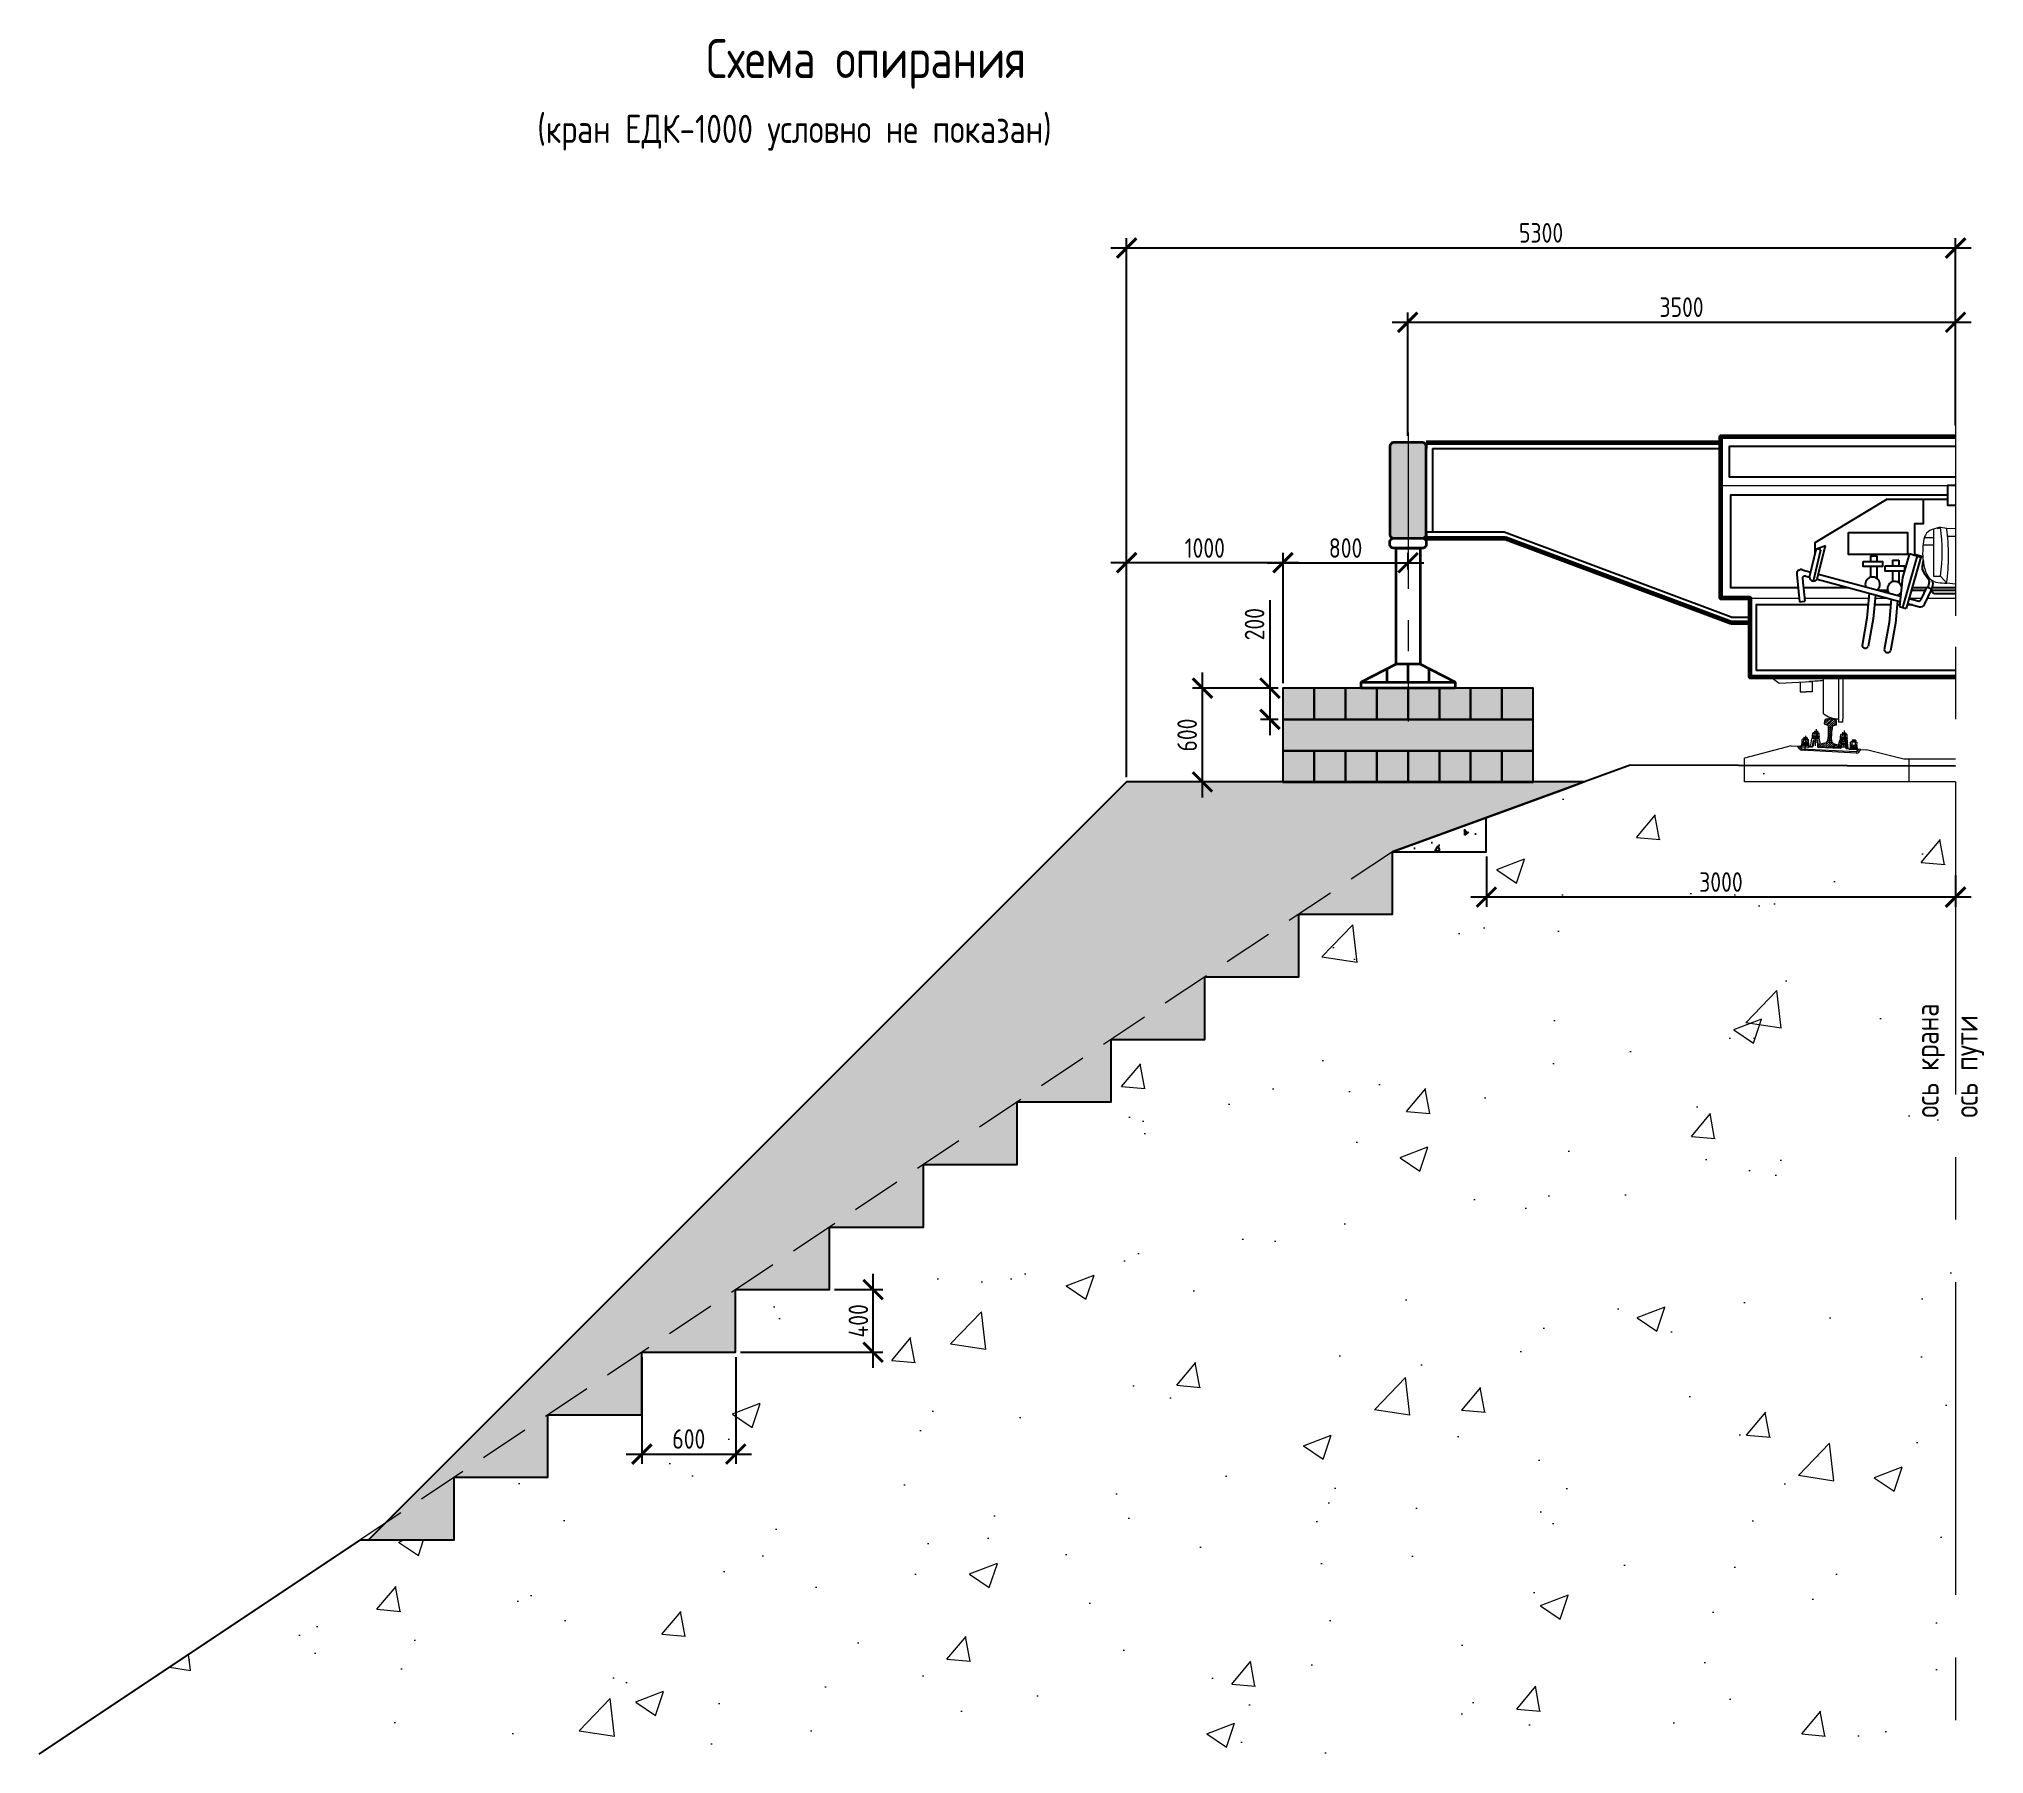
# Model space of a CAD drawing. Header units: millimetres. Extents: x -116888 to 30597, y -50310 to 30934.
# Drawn here: x -35351 to -22915, y -28 to 10939 of the extents above; entities that cross this region are included whole.
import ezdxf

# ---------------------------------------------------------------- set-up
doc = ezdxf.new("R2010")
doc.units = ezdxf.units.MM
doc.set_wipeout_variables(frame=1)
for name, pattern in [('CENTER', [16, 10, -2, 2, -2]), ('HIDDEN', [9.525, 6.35, -3.175]), ('K5LT32768', [0])]:
    doc.linetypes.add(name, pattern=pattern)
doc.layers.add('1.Основная', color=5, linetype='Continuous', lineweight=60, true_color=0x0000ff)
for name, color, linetype, lineweight in [('2.Тонкая', 7, 'Continuous', 18), ('второстепенные', 7, 'Continuous', 25), ('линии', 7, 'Continuous', 35), ('невидимые', 7, 'HIDDEN', 18), ('оси', 7, 'CENTER', 13), ('размеры', 7, 'Continuous', 15), ('текст', 7, 'Continuous', 18), ('штриховка', 7, 'Continuous', 9)]:
    doc.layers.add(name, color=color, linetype=linetype, lineweight=lineweight)
doc.styles.add('GOST 2.304', font='CS_Gost2304.shx')
doc.styles.add('ГОСТ 2.304', font='CS_Gost2304.shx')
doc.dimstyles.new('СПДС', dxfattribs={"dimscale": 100, "dimtxt": 2.5, "dimasz": 2.5, "dimexe": 1.25, "dimexo": 0.625, "dimtad": 1, "dimdec": 0, "dimrnd": 0.001, "dimtxsty": 'ГОСТ 2.304', "dimblk": 'ARCHTICK', "dimblk1": 'ARCHTICK', "dimblk2": 'ARCHTICK', "dimcen": 2.5, "dimdle": 2, "dimadec": 0, "dimazin": 2, "dimtfac": 0.75, "dimtdec": 4, "dimtmove": 1, "dimatfit": 3, "dimfxl": 1, "dimtolj": 1, "dimarcsym": 1})
pattern_1 = [(132.0186, (-29174.002, -844.02), (-7.076385, -6.375767), [])]

msp = doc.modelspace()

# ---------------------------------------------------------------- texts
at = {"layer": 'текст', "style": 'GOST 2.304'}
for s, height, p in [('Схема опирания', 250, (-31085, 10688.5)), ('(кран ЕДК-1000 условно не показан)', 180, (-32164.8, 10274.1))]:
    msp.add_text(s, height=height, dxfattribs=at).set_placement(p)
at = {"layer": 'текст', "ltscale": 1000, "insert": (-23355.6, 4041.5), "char_height": 150, "attachment_point": 1, "rotation": 90, "style": 'ГОСТ 2.304'}
msp.add_mtext_dynamic_manual_height_columns('ось крана\\Pось пути', width=2269.414, gutter_width=2500, heights=[0], dxfattribs=at)

# ---------------------------------------------------------------- blocks, each defined once
blk = doc.blocks.new('опора под атригер 1')
at = {"layer": 'второстепенные', "ltscale": 1000, "true_color": 0xffffff}
h = blk.add_hatch(color=7, dxfattribs=at)
h.dxf.hatch_style = 1
h.paths.add_polyline_path([(767282, 220197), (765682, 220197), (765682, 219597), (767282, 219597)])
at = {"layer": 'второстепенные', "ltscale": 1000}
for points in [[(765682, 219997), (765882, 219997), (765882, 220197), (765682, 220197)], [(765882, 219997), (766082, 219997), (766082, 220197), (765882, 220197)], [(766082, 219997), (766282, 219997), (766282, 220197), (766082, 220197)], [(766282, 219997), (766482, 219997), (766482, 220197), (766282, 220197)], [(766482, 219997), (766682, 219997), (766682, 220197), (766482, 220197)], [(766682, 219997), (766882, 219997), (766882, 220197), (766682, 220197)], [(766882, 219997), (767082, 219997), (767082, 220197), (766882, 220197)], [(767082, 219997), (767282, 219997), (767282, 220197), (767082, 220197)], [(765682, 219797), (767282, 219797), (767282, 219997), (765682, 219997)], [(765682, 219597), (765882, 219597), (765882, 219797), (765682, 219797)], [(765882, 219597), (766082, 219597), (766082, 219797), (765882, 219797)], [(766082, 219597), (766282, 219597), (766282, 219797), (766082, 219797)], [(766282, 219597), (766482, 219597), (766482, 219797), (766282, 219797)], [(766482, 219597), (766682, 219597), (766682, 219797), (766482, 219797)], [(766682, 219597), (766882, 219597), (766882, 219797), (766682, 219797)], [(766882, 219597), (767082, 219597), (767082, 219797), (766882, 219797)], [(767082, 219597), (767282, 219597), (767282, 219797), (767082, 219797)]]:
    blk.add_lwpolyline(points, close=True, dxfattribs=at)
blk = doc.blocks.new('_ArchTick')
at = {"color": 0, "linetype": 'ByBlock', "lineweight": 30, "const_width": 0.15}
blk.add_lwpolyline([(-0.5, -0.5), (0.5, 0.5)], dxfattribs=at)
blk = doc.blocks.new('*D105')
at = {"layer": 'Defpoints', "color": 0, "ltscale": 100}
for p in [(-26097, 5742), (-23097, 5620), (-26097, 5452)]:
    blk.add_point(p, dxfattribs=at)
at = {"layer": 'второстепенные', "color": 0, "lineweight": -2, "ltscale": 1000}
for p, q in [((-26097, 5711), (-26097, 5389)), ((-23097, 5589), (-23097, 5389)), ((-22997, 5452), (-26197, 5452))]:
    blk.add_line(p, q, dxfattribs=at)
at = {"layer": 'второстепенные', "color": 0, "lineweight": -2, "ltscale": 100, "xscale": 125, "yscale": 125, "zscale": 125, "rotation": 180}
blk.add_blockref('_ArchTick', (-26097, 5452), dxfattribs=at)
at = {"layer": 'второстепенные', "color": 0, "lineweight": -2, "ltscale": 100, "xscale": 125, "yscale": 125, "zscale": 125}
blk.add_blockref('_ArchTick', (-23097, 5452), dxfattribs=at)
at = {"layer": 'второстепенные', "color": 0, "ltscale": 100, "insert": (-24597, 5548), "char_height": 125, "attachment_point": 5, "style": 'ГОСТ 2.304'}
blk.add_mtext('\\A1;3000', dxfattribs=at)
blk = doc.blocks.new('*D106')
at = {"layer": 'Defpoints', "color": 0, "ltscale": 100}
for p in [(-31496, 2542), (-30896, 2542), (-30896, 1890)]:
    blk.add_point(p, dxfattribs=at)
at = {"layer": 'размеры', "color": 0, "lineweight": -2, "ltscale": 1000}
for p, q in [((-31496, 2511), (-31496, 1827)), ((-30896, 2511), (-30896, 1827)), ((-31596, 1890), (-30796, 1890))]:
    blk.add_line(p, q, dxfattribs=at)
at = {"layer": 'размеры', "color": 0, "lineweight": -2, "ltscale": 100, "xscale": 125, "yscale": 125, "zscale": 125, "rotation": 180}
blk.add_blockref('_ArchTick', (-31496, 1890), dxfattribs=at)
at = {"layer": 'размеры', "color": 0, "lineweight": -2, "ltscale": 100, "xscale": 125, "yscale": 125, "zscale": 125}
blk.add_blockref('_ArchTick', (-30896, 1890), dxfattribs=at)
at = {"layer": 'размеры', "color": 0, "ltscale": 100, "insert": (-31196, 1987), "char_height": 125, "attachment_point": 5, "style": 'ГОСТ 2.304'}
blk.add_mtext('\\A1;600', dxfattribs=at)
blk = doc.blocks.new('*D107')
at = {"layer": 'Defpoints', "color": 0, "ltscale": 100}
for p in [(-30296, 2942), (-30018, 2942), (-30896, 2542)]:
    blk.add_point(p, dxfattribs=at)
at = {"layer": 'размеры', "color": 0, "lineweight": -2, "ltscale": 1000}
for p, q in [((-30018, 2442), (-30018, 3042)), ((-30265, 2942), (-29956, 2942)), ((-30865, 2542), (-29956, 2542))]:
    blk.add_line(p, q, dxfattribs=at)
at = {"layer": 'размеры', "color": 0, "lineweight": -2, "ltscale": 100, "xscale": 125, "yscale": 125, "zscale": 125}
for p, rotation in [((-30018, 2942), 90), ((-30018, 2542), 270)]:
    blk.add_blockref('_ArchTick', p, dxfattribs=dict(at, rotation=rotation))
at = {"layer": 'размеры', "color": 0, "ltscale": 100, "insert": (-30112, 2742), "char_height": 125, "attachment_point": 5, "rotation": 90, "style": 'ГОСТ 2.304'}
blk.add_mtext('\\A1;400', dxfattribs=at)
blk = doc.blocks.new('*D108')
at = {"layer": 'Defpoints', "color": 0, "ltscale": 100}
for p in [(-27480, 6788), (-27397, 6788), (-27397, 6588)]:
    blk.add_point(p, dxfattribs=at)
at = {"layer": 'размеры', "color": 0, "lineweight": -2, "ltscale": 1000}
for p, q in [((-27480, 6788), (-27480, 7351)), ((-27480, 6488), (-27480, 6888)), ((-27429, 6788), (-27542, 6788)), ((-27429, 6588), (-27542, 6588))]:
    blk.add_line(p, q, dxfattribs=at)
at = {"layer": 'размеры', "color": 0, "lineweight": -2, "ltscale": 100, "xscale": 125, "yscale": 125, "zscale": 125}
for p, rotation in [((-27480, 6788), 90), ((-27480, 6588), 270)]:
    blk.add_blockref('_ArchTick', p, dxfattribs=dict(at, rotation=rotation))
at = {"layer": 'размеры', "color": 0, "ltscale": 100, "insert": (-27579, 7197), "char_height": 125, "attachment_point": 5, "rotation": 90, "style": 'ГОСТ 2.304'}
blk.add_mtext('\\A1;200', dxfattribs=at)
blk = doc.blocks.new('*D109')
at = {"layer": 'Defpoints', "color": 0, "ltscale": 100}
for p in [(-27912, 6788), (-27480, 6788), (-27567, 6188)]:
    blk.add_point(p, dxfattribs=at)
at = {"layer": 'размеры', "color": 0, "lineweight": -2, "ltscale": 1000}
for p, q in [((-27912, 6088), (-27912, 6888)), ((-27511, 6788), (-27975, 6788)), ((-27598, 6188), (-27975, 6188))]:
    blk.add_line(p, q, dxfattribs=at)
at = {"layer": 'размеры', "color": 0, "lineweight": -2, "ltscale": 100, "xscale": 125, "yscale": 125, "zscale": 125}
for p, rotation in [((-27912, 6788), 90), ((-27912, 6188), 270)]:
    blk.add_blockref('_ArchTick', p, dxfattribs=dict(at, rotation=rotation))
at = {"layer": 'размеры', "color": 0, "ltscale": 100, "insert": (-28010, 6488), "char_height": 125, "attachment_point": 5, "rotation": 90, "style": 'ГОСТ 2.304'}
blk.add_mtext('\\A1;600', dxfattribs=at)
blk = doc.blocks.new('*D110')
at = {"layer": 'Defpoints', "color": 0, "ltscale": 100}
for p in [(-26597, 7590), (-26597, 7515), (-27397, 6788)]:
    blk.add_point(p, dxfattribs=at)
at = {"layer": 'размеры', "color": 0, "lineweight": -2, "ltscale": 1000}
for p, q in [((-27497, 7590), (-26497, 7590)), ((-27397, 6819), (-27397, 7653)), ((-26597, 7546), (-26597, 7653))]:
    blk.add_line(p, q, dxfattribs=at)
at = {"layer": 'размеры', "color": 0, "lineweight": -2, "ltscale": 100, "xscale": 125, "yscale": 125, "zscale": 125, "rotation": 180}
blk.add_blockref('_ArchTick', (-27397, 7590), dxfattribs=at)
at = {"layer": 'размеры', "color": 0, "lineweight": -2, "ltscale": 100, "xscale": 125, "yscale": 125, "zscale": 125}
blk.add_blockref('_ArchTick', (-26597, 7590), dxfattribs=at)
at = {"layer": 'размеры', "color": 0, "ltscale": 100, "insert": (-26997, 7684), "char_height": 125, "attachment_point": 5, "style": 'ГОСТ 2.304'}
blk.add_mtext('\\A1;800', dxfattribs=at)
blk = doc.blocks.new('*D111')
at = {"layer": 'Defpoints', "color": 0, "ltscale": 100}
for p in [(-28397, 7590), (-27397, 6788), (-28397, 6188)]:
    blk.add_point(p, dxfattribs=at)
at = {"layer": 'размеры', "color": 0, "lineweight": -2, "ltscale": 1000}
for p, q in [((-27297, 7590), (-28497, 7590)), ((-28397, 6219), (-28397, 7653)), ((-27397, 6819), (-27397, 7653))]:
    blk.add_line(p, q, dxfattribs=at)
at = {"layer": 'размеры', "color": 0, "lineweight": -2, "ltscale": 100, "xscale": 125, "yscale": 125, "zscale": 125, "rotation": 180}
blk.add_blockref('_ArchTick', (-28397, 7590), dxfattribs=at)
at = {"layer": 'размеры', "color": 0, "lineweight": -2, "ltscale": 100, "xscale": 125, "yscale": 125, "zscale": 125}
blk.add_blockref('_ArchTick', (-27397, 7590), dxfattribs=at)
at = {"layer": 'размеры', "color": 0, "ltscale": 100, "insert": (-27897, 7684), "char_height": 125, "attachment_point": 5, "style": 'ГОСТ 2.304'}
blk.add_mtext('\\A1;1000', dxfattribs=at)
blk = doc.blocks.new('*D112')
at = {"layer": 'Defpoints', "color": 0, "ltscale": 100}
for p in [(-23097, 9127), (-26600, 8370), (-23097, 8436)]:
    blk.add_point(p, dxfattribs=at)
at = {"layer": 'размеры', "color": 0, "lineweight": -2, "ltscale": 1000}
for p, q in [((-26700, 9127), (-22997, 9127)), ((-26600, 8402), (-26600, 9190)), ((-23097, 8467), (-23097, 9190))]:
    blk.add_line(p, q, dxfattribs=at)
at = {"layer": 'размеры', "color": 0, "lineweight": -2, "ltscale": 100, "xscale": 125, "yscale": 125, "zscale": 125, "rotation": 180}
blk.add_blockref('_ArchTick', (-26600, 9127), dxfattribs=at)
at = {"layer": 'размеры', "color": 0, "lineweight": -2, "ltscale": 100, "xscale": 125, "yscale": 125, "zscale": 125}
blk.add_blockref('_ArchTick', (-23097, 9127), dxfattribs=at)
at = {"layer": 'размеры', "color": 0, "ltscale": 100, "insert": (-24849, 9224), "char_height": 125, "attachment_point": 5, "style": 'ГОСТ 2.304'}
blk.add_mtext('\\A1;3500', dxfattribs=at)
blk = doc.blocks.new('*D113')
at = {"layer": 'Defpoints', "color": 0, "ltscale": 100}
for p in [(-28397, 9602), (-23097, 9127), (-28397, 7590)]:
    blk.add_point(p, dxfattribs=at)
at = {"layer": 'размеры', "color": 0, "lineweight": -2, "ltscale": 1000}
for p, q in [((-22997, 9602), (-28497, 9602)), ((-28397, 7621), (-28397, 9665)), ((-23097, 9158), (-23097, 9665))]:
    blk.add_line(p, q, dxfattribs=at)
at = {"layer": 'размеры', "color": 0, "lineweight": -2, "ltscale": 100, "xscale": 125, "yscale": 125, "zscale": 125, "rotation": 180}
blk.add_blockref('_ArchTick', (-28397, 9602), dxfattribs=at)
at = {"layer": 'размеры', "color": 0, "lineweight": -2, "ltscale": 100, "xscale": 125, "yscale": 125, "zscale": 125}
blk.add_blockref('_ArchTick', (-23097, 9602), dxfattribs=at)
at = {"layer": 'размеры', "color": 0, "ltscale": 100, "insert": (-25747, 9699), "char_height": 125, "attachment_point": 5, "style": 'ГОСТ 2.304'}
blk.add_mtext('\\A1;5300', dxfattribs=at)
blk = doc.blocks.new('аутр. стойка')
blk.add_wipeout([(780275, 203353), (780275, 203392), (780499, 203506), (780499, 204248), (780652, 204248), (780652, 203506), (780875, 203392), (780875, 203353)]).dxf.layer = 'штриховка'
at = {"layer": 'линии', "color": 5, "ltscale": 1000, "true_color": 0x0000ff}
for p, q in [((780444, 203478), (780444, 203392)), ((780578, 203506), (780578, 203392)), ((780712, 203475), (780712, 203392))]:
    blk.add_line(p, q, dxfattribs=at)
for points in [[(780499, 203506), (780652, 203506), (780652, 204248), (780499, 204248)], [(780275, 203353), (780875, 203353), (780875, 203392), (780275, 203392)]]:
    blk.add_lwpolyline(points, close=True, dxfattribs=at)
blk.add_lwpolyline([(780275, 203392), (780499, 203506), (780652, 203506), (780875, 203392)], dxfattribs=at)

# ---------------------------------------------------------------- dimensions: what is measured, and where the dimension line sits
at = {"layer": 'второстепенные', "ltscale": 1000}
dim = msp.add_linear_dim(base=(-26097.4, 5452), p1=(-23097.4, 5619.8), p2=(-26097.4, 5741.8), dimstyle='СПДС', override={"dimscale": 50, "dimlfac": 1, "dimtxsty": 'ГОСТ 2.304', "dimblk1": 'ArchTick', "dimblk2": 'ArchTick', "dimsah": 1, "dimfxl": 1.25, "dimtolj": 1}, dxfattribs=at)
dim.commit()
dim.dimension.update_dxf_attribs({"geometry": '*D105', "text_midpoint": (-24597.4, 5548.3)})
at = {"layer": 'размеры', "ltscale": 1000}
for base, p1, p2, picture, middle in [((-28397.4, 9602.4), (-23097.4, 9127.2), (-28397.4, 7590.2), '*D113', (-25747.4, 9698.7)), ((-28397.4, 7590.2), (-27397.4, 6787.8), (-28397.4, 6187.8), '*D111', (-27897.4, 7684)), ((-30896.5, 1889.6), (-31496.5, 2541.8), (-30896.5, 2541.8), '*D106', (-31196.5, 1986.9))]:
    dim = msp.add_linear_dim(base=base, p1=p1, p2=p2, dimstyle='СПДС', override={"dimscale": 50, "dimlfac": 1, "dimtxsty": 'ГОСТ 2.304', "dimblk1": 'ArchTick', "dimblk2": 'ArchTick', "dimsah": 1, "dimfxl": 1.25, "dimtolj": 1}, dxfattribs=at)
    dim.commit()
    dim.dimension.update_dxf_attribs({"geometry": picture, "text_midpoint": middle})
dim = msp.add_linear_dim(base=(-23097.4, 9127.2), p1=(-26600.1, 8370.3), p2=(-23097.4, 8435.8), text='3500', dimstyle='СПДС', override={"dimscale": 50, "dimlfac": 1, "dimtxsty": 'ГОСТ 2.304', "dimblk1": 'ArchTick', "dimblk2": 'ArchTick', "dimsah": 1, "dimfxl": 1.25, "dimtolj": 1}, dxfattribs=at)
dim.commit()
dim.dimension.update_dxf_attribs({"geometry": '*D112', "text_midpoint": (-24848.8, 9223.6)})
dim = msp.add_linear_dim(base=(-27480, 6787.8), p1=(-27397.4, 6587.8), p2=(-27397.4, 6787.8), angle=90, dimstyle='СПДС', override={"dimscale": 50, "dimlfac": 1, "dimtxsty": 'ГОСТ 2.304', "dimblk1": 'ArchTick', "dimblk2": 'ArchTick', "dimsah": 1, "dimfxl": 1.25, "dimtolj": 1}, dxfattribs=at)
dim.commit()
dim.dimension.update_dxf_attribs({"geometry": '*D108', "text_midpoint": (-27565.3, 7197.5), "dimtype": 160})
for base, p1, p2, picture, middle in [((-27912.4, 6787.8), (-27566.6, 6187.8), (-27480, 6787.8), '*D109', (-28009.8, 6487.8)), ((-30018.2, 2941.8), (-30896.5, 2541.8), (-30296.5, 2941.8), '*D107', (-30112, 2741.8))]:
    dim = msp.add_linear_dim(base=base, p1=p1, p2=p2, angle=90, dimstyle='СПДС', override={"dimscale": 50, "dimlfac": 1, "dimtxsty": 'ГОСТ 2.304', "dimblk1": 'ArchTick', "dimblk2": 'ArchTick', "dimsah": 1, "dimfxl": 1.25, "dimtolj": 1}, dxfattribs=at)
    dim.commit()
    dim.dimension.update_dxf_attribs({"geometry": picture, "text_midpoint": middle})

# ---------------------------------------------------------------- hatches: boundary and pattern name
h = msp.add_hatch()
h.set_pattern_fill('AR-CONC', scale=2, angle=40, style=0)
h.set_pattern_definition([(90, (-1957931.76, -654964.53), (299.614, 209.792), [38.1, -419.1]), (35, (-1957931.76, -654964.53), (-299.614, 247.408), [30.48, -335.28117]), (140.451445, (-1957906.8, -654947.05), (9e-06, 457.19999), [32.38002, -356.18049]), (86.1842, (-1957997.06, -654886.7), (469.36576, 284.07991), [57.15, -628.65]), (136.635558, (-1957957.95, -654863), (45.63934, 684.27969), [48.57005, -534.27122]), (31.18415, (-1957997.06, -654886.7), (45.63934, 684.27969), [45.71993, -502.91946]), (61, (-1957941.82, -654873.5), (363.75633, 38.23233), [38.1, -419.1]), (6, (-1957941.82, -654873.5), (-142.101284, 361.64349), [30.48, -335.28]), (111.451445, (-1957911.5, -654870.3), (221.65504, 399.875824), [32.38002, -356.179875]), (77.5, (-1957931.76, -654964.53), (-103.969848, 133.516467), [0, -331.216, 0, -340.36, 0, -336.55]), (47.5, (-1957931.76, -654964.53), (-26.416002, 239.387248), [0, -194.056, 0, -323.596, 0, -128.27]), (7.5, (-1958018.54, -655037.35), (215.101575, 165.534964), [0, -127, 0, -396.24, 0, -525.78]), (357.5, (-1958057.45, -655070), (194.259406, 229.38685), [0, -165.1, 0, -263.144, 0, -373.38])])
h.paths.add_polyline_path([(-28496.5, 4541.8), (-27896.5, 4541.8), (-27896.5, 4941.8), (-27296.5, 4941.8), (-27296.5, 5341.8), (-26696.5, 5341.8), (-26696.5, 5741.8), (-25937, 6018.7), (-25597.1, 6142.6), (-25473.2, 6187.8), (-28397.4, 6187.8), (-33137.3, 1447.9), (-33243.4, 1341.8), (-32696.5, 1341.8), (-32696.5, 1741.8), (-32096.5, 1741.8), (-32096.5, 2141.8), (-31496.5, 2141.8), (-31496.5, 2541.8), (-30896.5, 2541.8), (-30896.5, 2941.8), (-30296.5, 2941.8), (-30296.5, 3341.8), (-29696.5, 3341.8), (-29696.5, 3741.8), (-29096.5, 3741.8), (-29096.5, 4141.8), (-28496.5, 4141.8)])
h = msp.add_hatch()
h.set_pattern_fill('AR-CONC', scale=2, angle=40, style=0)
h.set_pattern_definition([(90, (-1961740.8, -648520.33), (299.614, 209.792), [38.1, -419.1]), (35, (-1961740.8, -648520.33), (-299.614, 247.408), [30.48, -335.28117]), (140.451445, (-1961715.83, -648502.85), (9e-06, 457.19999), [32.38002, -356.18049]), (86.1842, (-1961806.1, -648442.5), (469.36576, 284.07991), [57.15, -628.65]), (136.635558, (-1961767, -648418.83), (45.63934, 684.27969), [48.57005, -534.27122]), (31.18415, (-1961806.1, -648442.5), (45.63934, 684.27969), [45.71993, -502.91946]), (61, (-1961750.87, -648429.3), (363.75633, 38.23233), [38.1, -419.1]), (6, (-1961750.87, -648429.3), (-142.101284, 361.64349), [30.48, -335.28]), (111.451445, (-1961720.55, -648426.12), (221.65504, 399.875824), [32.38002, -356.179875]), (77.5, (-1961740.8, -648520.33), (-103.969848, 133.516467), [0, -331.216, 0, -340.36, 0, -336.55]), (47.5, (-1961740.8, -648520.33), (-26.416002, 239.387248), [0, -194.056, 0, -323.596, 0, -128.27]), (7.5, (-1961827.58, -648593.15), (215.101575, 165.534964), [0, -127, 0, -396.24, 0, -525.78]), (357.5, (-1961866.5, -648625.8), (194.259406, 229.38685), [0, -165.1, 0, -263.144, 0, -373.38])])
h.paths.add_polyline_path([(-26696.5, 5741.8), (-26097.4, 5741.8), (-26097.4, 5960.2)])
at = {"layer": 'штриховка', "ltscale": 1000, "true_color": 0x000000}
h = msp.add_hatch(color=18, dxfattribs=at)
h.dxf.hatch_style = 1
h.paths.add_polyline_path([(-26480.9, 8332.8, 0.4142136), (-26505.9, 8357.8), (-26597.4, 8357.8), (-26480.9, 8242.2)])
h.paths.add_polyline_path([(-26713.9, 8201.6), (-26713.9, 7929.8), (-26529.2, 7746.4), (-26505.9, 7746.4, 0.4142136), (-26480.9, 7771.4), (-26480.9, 7970.4)])
at = {"layer": 'штриховка', "ltscale": 1000}
h = msp.add_hatch(color=2, dxfattribs=at)
h.dxf.hatch_style = 1
h.paths.add_polyline_path([(-26480.9, 8242.2), (-26597.4, 8357.8), (-26688.9, 8357.8, 0.4142136), (-26713.9, 8332.8), (-26713.9, 8201.6), (-26480.9, 7970.4)])
h.paths.add_polyline_path([(-26713.9, 7929.8), (-26713.9, 7771.4, 0.4142136), (-26688.9, 7746.4), (-26529.2, 7746.4)])
at = {"layer": 'штриховка', "ltscale": 5}
h = msp.add_hatch(dxfattribs=at)
h.set_pattern_fill('ANSI31', color=256, scale=3, angle=-2.9814, style=0)
h.set_pattern_definition([(42.0186, (-24094.064, 11428.826), (-6.375767, 7.076385), [])])
h.paths.add_polyline_path([(-23894.9, 6590.6, 0.0426815), (-23924.7, 6589.6, 0.3650778), (-23933.5, 6580.2), (-23934.7, 6558.8, 0.3406216), (-23932.9, 6556.3), (-23916.4, 6551, -0.3019395), (-23909.8, 6542.8, -0.0619447), (-23912.9, 6456.4, -0.317653), (-23933, 6435.8), (-23973.9, 6428.3, 0.3474236), (-23977.2, 6424.6), (-23977.6, 6416.7, 0.4142136), (-23975.7, 6414.6), (-23904.3, 6410.9)])
h = msp.add_hatch(dxfattribs=at)
h.set_pattern_fill('ANSI31', color=256, scale=3, angle=-2.9814, style=0)
h.set_pattern_definition([(42.0186, (-26350.5, 13461.203), (-6.375767, 7.076385), [])])
h.paths.add_polyline_path([(-23830.3, 6416.9, 0.3474236), (-23833.2, 6421), (-23873.1, 6432.7, -0.317653), (-23891, 6455.3, -0.0619447), (-23885.1, 6541.5, -0.3019395), (-23877.7, 6549), (-23860.7, 6552.5, 0.3406216), (-23858.7, 6554.8), (-23857.6, 6576.3, 0.3650778), (-23865.4, 6586.6, 0.0426815), (-23894.9, 6590.6), (-23904.3, 6410.9), (-23832.9, 6407.2, 0.4142136), (-23830.7, 6409.1)])
h = msp.add_hatch(dxfattribs=at)
h.set_pattern_fill('ANSI31', color=256, scale=3, angle=87.0186, style=0)
h.set_pattern_definition(pattern_1)
h.paths.add_polyline_path([(-23825.1, 6458.3), (-23832.6, 6458.7, 0.3853136), (-23837.8, 6454.4), (-23840.6, 6436.4, -0.2458024), (-23842.2, 6434.2, 0.2458024), (-23842.7, 6433.4), (-23844, 6425.2, 0.3074525), (-23843.5, 6424.2), (-23831.8, 6420.6, 0.3889391), (-23830.7, 6421.4), (-23827, 6445.5, -0.3853136), (-23826, 6446.3), (-23825.8, 6446.3)])
h = msp.add_hatch(dxfattribs=at)
h.set_pattern_fill('ANSI31', color=256, scale=3, angle=87.0186, style=0)
h.set_pattern_definition(pattern_1)
h.paths.add_polyline_path([(-23787, 6451.8, 0.3853136), (-23791.7, 6456.6), (-23799.2, 6456.9), (-23799.8, 6445), (-23799.6, 6444.9, -0.3853136), (-23798.6, 6444), (-23796.7, 6403.5, 0.148634), (-23796.3, 6402.4, 0.1078273), (-23793, 6401.5), (-23784.2, 6401.1, 0.4437164), (-23783.1, 6402.1), (-23783.5, 6410.5, 0.2246927), (-23783.9, 6411.2, -0.2246927), (-23785.1, 6413.5)])
at = {"layer": 'штриховка'}
h = msp.add_hatch(dxfattribs=at)
h.set_pattern_fill('AR-CONC', color=256, scale=10)
h.set_pattern_definition([(50, (-1943036.9, -664736.1), (1821.8467, -159.3909), [190.5, -2095.5]), (355, (-1943036.9, -664736), (-352.4342, 1910.5685), [152.4, -1676.4058]), (100.45144, (-1942885, -664749.4), (1469.4125, 1751.1775), [161.9001, -1780.9024]), (46.1842, (-1943036.9, -664228), (2710.7904, -420.4233), [285.75, -3143.25]), (96.63556, (-1942811, -664263), (2374.0413, 2474.2612), [242.8502, -2671.356]), (351.18415, (-1943037, -664228), (2374.0413, 2474.2612), [228.5997, -2514.5973]), (21, (-1942782.9, -664355.1), (1516.1439, -1022.652), [190.5, -2095.5]), (326, (-1942782.9, -664355), (618.0203, 1841.8797), [152.4, -1676.4]), (71.451445, (-1942656.5, -664440.3), (2134.1642, 819.2277), [161.9001, -1780.8994]), (37.5, (-1943036.9, -664736.1), (30.88603, 845.55039), [0, -1656.08, 0, -1701.8, 0, -1682.75]), (7.5, (-1943036.9, -664736.1), (668.19663, 1001.80575), [0, -970.28, 0, -1617.98, 0, -641.35]), (327.5, (-1943603.3, -664736.1), (1355.90595, -57.28744), [0, -635, 0, -1981.2, 0, -2628.9]), (317.5, (-1943857.3, -664736.1), (1481.2918, 254.2649), [0, -825.5, 0, -1315.72, 0, -1866.9])])
h.paths.add_polyline_path([(-23097.4, 6289.3), (-25177.4, 6295.6), (-26097.4, 5960.2), (-26097.4, 5741.8), (-26696.5, 5741.8), (-26696.5, 5341.8), (-27296.5, 5341.8), (-27296.5, 4941.8), (-27896.5, 4941.8), (-27896.5, 4541.8), (-28496.5, 4541.8), (-28496.5, 4141.8), (-29096.5, 4141.8), (-29096.5, 3741.8), (-29696.5, 3741.8), (-29696.5, 3341.8), (-30296.5, 3341.8), (-30296.5, 2941.8), (-30896.5, 2941.8), (-30896.5, 2541.8), (-31496.5, 2541.8), (-31496.5, 2141.8), (-32096.5, 2141.8), (-32096.5, 1741.8), (-32696.5, 1741.8), (-32696.5, 1341.8), (-33296.5, 1341.8), (-35351.2, -28), (-23097.4, -28)])

# ---------------------------------------------------------------- linework, layer by layer
at = {"layer": '1.Основная', "color": 5, "ltscale": 1000, "true_color": 0x0000ff}
for p, q in [((-26480.9, 8357.8), (-24597.4, 8357.8)), ((-26480.9, 7746.4), (-25973.6, 7746.4)), ((-25973.6, 7746.4), (-24531.6, 7207.3)), ((-24531.6, 7207.3), (-24411.1, 7207.3))]:
    msp.add_line(p, q, dxfattribs=at)
at = {"layer": '1.Основная', "ltscale": 1000}
msp.add_lwpolyline([(-23097.4, 6858.9), (-24411.1, 6858.9), (-24411.1, 7362.9), (-24597.4, 7362.9), (-24597.4, 8397.4), (-23097.4, 8397.4)], dxfattribs=at)
at = {"layer": '2.Тонкая', "ltscale": 1000}
for p, q in [((-24597.4, 8084.6), (-23097.4, 8084.6)), ((-23296.5, 7750.2), (-23238.9, 7750.2)), ((-23238.9, 7804.2), (-23238.9, 7504.7)), ((-23193.6, 7816.4), (-23154, 7810.3)), ((-23154, 7810.3), (-23097.4, 7808.7)), ((-23148.1, 7759.9), (-23097.4, 7759.1)), ((-23305.3, 7703.7), (-23238.9, 7703.7)), ((-23238.9, 7504.7), (-23193.6, 7504.7)), ((-23193.6, 7504.7), (-23154, 7459.4)), ((-24411.1, 7362.9), (-24096.6, 7362.9)), ((-24062.9, 7362.9), (-23652.6, 7362.9)), ((-23611.4, 7362.9), (-23531.1, 7362.9)), ((-23394.1, 7362.9), (-23313.5, 7362.9)), ((-23276.5, 7362.9), (-23097.4, 7362.9)), ((-23097.4, 7451.7), (-23154, 7459.4))]:
    msp.add_line(p, q, dxfattribs=at)
at = {"layer": '2.Тонкая', "linetype": 'K5LT32768', "lineweight": 18}
for p, q in [((-24275.8, 6858.9), (-24224.9, 6819.8)), ((-23941.9, 6624.7), (-23941.9, 6858.9)), ((-23845.7, 6858.9), (-23845.7, 6590.8)), ((-23817.4, 6858.9), (-23817.4, 6590.8)), ((-24224.9, 6819.8), (-24015.5, 6831.1))]:
    msp.add_line(p, q, dxfattribs=at)
at = {"layer": '2.Тонкая', "linetype": 'Continuous', "lineweight": 0}
for points in [[(-24091.6, 6827), (-24091.6, 6763.5), (-24053.2, 6763.5)], [(-24035.8, 6830), (-24014.8, 6830), (-24014.8, 6763.5), (-24053.2, 6763.5)]]:
    msp.add_lwpolyline(points, dxfattribs=at)
at = {"layer": '2.Тонкая', "linetype": 'K5LT32768', "lineweight": 18}
msp.add_lwpolyline([(-23845.7, 6590.8), (-23845.7, 6572.5), (-23817.4, 6572.5), (-23817.4, 6590.8)], dxfattribs=at)
at = {"layer": '2.Тонкая', "ltscale": 1000}
for centre, major_axis, start_param, end_param in [((-24249.2, 7660.3), (0, 1067), 4.5659908, 4.8587871), ((-24438.8, 7634.8), (0, 1296.7), 4.5766647, 4.8481133)]:
    msp.add_ellipse(centre, major_axis=major_axis, ratio=1, start_param=start_param, end_param=end_param, dxfattribs=at)
at = {"layer": '2.Тонкая', "linetype": 'Continuous', "lineweight": 0, "extrusion": (0, 0, -1)}
msp.add_ellipse((-24058.1, 6961), major_axis=(362.8, 0), ratio=0.3613308, start_param=1.2448563, end_param=1.494712, dxfattribs=at)
at = {"layer": '2.Тонкая', "linetype": 'K5LT32768', "lineweight": 18}
msp.add_ellipse((-23840.5, 6758.8), major_axis=(0, 168.1), ratio=1, start_param=2.4939843, end_param=3.1106158, dxfattribs=at)
at = {"layer": '2.Тонкая', "ltscale": 1000}
msp.add_open_spline([(-23216.3, 7810.3), (-23237.3, 7805), (-23297.1, 7789.8), (-23310.7, 7670.2), (-23305.6, 7571.5), (-23261.4, 7462.1), (-23192.3, 7460.4), (-23154, 7459.4)], degree=3, knots=[0, 0, 0, 0, 2.9122902, 8.2999591, 14.273276, 18.2656746, 23.2515923, 23.2515923, 23.2515923, 23.2515923], dxfattribs=at)
at = {"layer": 'второстепенные', "color": 9, "ltscale": 1000, "true_color": 0xb7b7b7}
for p, q in [((-26440.8, 8319.6), (-26440.8, 7785.8)), ((-26440.8, 8319.6), (-24597.4, 8319.6)), ((-23534.8, 7996.6), (-23149.4, 7996.6)), ((-25983, 7785.8), (-26480.9, 7785.8)), ((-24531.6, 7241.1), (-25983, 7785.8)), ((-23216.3, 7810.3), (-23193.6, 7816.4)), ((-24030.9, 7498), (-23986.1, 7682.7)), ((-24005.9, 7472.9), (-23957.8, 7671.4)), ((-23987.2, 7678.5), (-23929.5, 7699.7)), ((-23957.8, 7671.4), (-23987.2, 7678.5)), ((-23981.6, 7484.6), (-23929.5, 7699.7)), ((-23342.1, 7633.4), (-23437.1, 7303.5)), ((-23391.9, 7648.7), (-23436, 7495.6)), ((-23318.3, 7626.1), (-23413.2, 7296.6)), ((-23391.9, 7648.7), (-23318.3, 7626.1)), ((-24112.9, 7514.9), (-24094.1, 7340)), ((-24077.4, 7545.2), (-24023, 7530.5)), ((-24076.2, 7486.2), (-24060.8, 7343.5)), ((-24054.8, 7504.4), (-24030.9, 7498)), ((-23981.6, 7484.6), (-23452.4, 7341.6)), ((-23973.7, 7517.2), (-23448.8, 7375.3)), ((-23436, 7495.6), (-23456, 7308.9)), ((-24094.1, 7340), (-24060.8, 7343.5)), ((-23529.3, 7406.6), (-23561, 7405.4)), ((-23394.7, 7360.7), (-23337.4, 7345.2)), ((-23321.1, 7414.3), (-23379.9, 7412.1)), ((-23317.6, 7354.3), (-23278.7, 7436.2)), ((-23295.3, 7323.2), (-23248.4, 7421.8)), ((-23278.7, 7436.2), (-23248.4, 7421.8)), ((-23097.4, 7391.5), (-23233.3, 7391.5)), ((-24531.6, 7241.1), (-24411.1, 7241.1)), ((-23456, 7308.9), (-23413.2, 7296.6)), ((-23404, 7328.5), (-23328.3, 7308.1))]:
    msp.add_line(p, q, dxfattribs=at)
for points in [[(-23097.4, 8137.4), (-24543.1, 8137.4), (-24543.1, 8334.5), (-23097.4, 8334.5)], [(-23097.4, 8084.6), (-23149.4, 8084.6), (-23149.4, 7958.3), (-23097.4, 7958.3)], [(-23149.4, 8022.7), (-24535.9, 8022.7), (-24535.9, 7431.3), (-24103.9, 7431.3)], [(-23534.8, 7996.6), (-23996, 7716.2), (-23996, 7642.1)], [(-23303.2, 7996.6), (-23303.2, 7837.6), (-23359.2, 7837.6), (-23359.2, 7644.9), (-23307.1, 7629.8)], [(-23641.8, 7634.6), (-23641.8, 7598.6)], [(-23641.8, 7634.6), (-23600.8, 7634.6)], [(-23600.8, 7634.6), (-23600.8, 7598.6)], [(-23500, 7606.1), (-23500, 7570.1)], [(-23500, 7606.1), (-23459, 7606.1)], [(-23459, 7606.1), (-23459, 7570.1)], [(-23641.8, 7565.3), (-23641.8, 7496.6)], [(-23600.8, 7565.3), (-23600.8, 7490.1)], [(-23500, 7536.9), (-23500, 7468.1)], [(-23459, 7536.9), (-23459, 7461.6)], [(-24070.2, 7431.3), (-23784.3, 7431.3)], [(-23649.7, 7394.9), (-23664, 7236.4), (-23695.3, 7061.5)], [(-23609.5, 7384.1), (-23623.3, 7230.9), (-23655, 7054.2)], [(-23593.1, 7414.3), (-23531.6, 7414.3)], [(-23508.8, 7356.8), (-23522.2, 7207.9), (-23553.5, 7033)], [(-23468.6, 7346), (-23481.5, 7202.4), (-23513.2, 7025.8)], [(-23465.3, 7382), (-23465.5, 7379.8)], [(-23379.3, 7414.3), (-23289.1, 7414.3)], [(-23374.4, 7431.3), (-23281, 7431.3)], [(-23252, 7414.3), (-23097.4, 7414.3)], [(-23248, 7431.3), (-23097.4, 7431.3)], [(-23656.4, 7320.1), (-24371.9, 7320.1), (-24371.9, 6903.5), (-23097.4, 6903.5)], [(-23512.1, 7320.1), (-23615.3, 7320.1)], [(-23454.7, 7320.1), (-23470.9, 7320.1)], [(-23372.9, 7320.1), (-23406.4, 7320.1)]]:
    msp.add_lwpolyline(points, dxfattribs=at)
for points in [[(-23782.7, 7784), (-23404.7, 7784), (-23404.7, 7641.5), (-23782.7, 7641.5)], [(-23688.5, 7598.6), (-23564.4, 7598.6), (-23564.4, 7565.3), (-23688.5, 7565.3)], [(-23546.7, 7570.1), (-23422.6, 7570.1), (-23422.6, 7536.9), (-23546.7, 7536.9)]]:
    msp.add_lwpolyline(points, close=True, dxfattribs=at)
at = {"layer": 'второстепенные', "ltscale": 1000}
for points in [[(-23097.7, 6289.3), (-25177.4, 6295.6), (-26696.5, 5741.8), (-26696.5, 5741.8)], [(-26696.5, 5741.8), (-26097.4, 5741.8), (-26097.4, 5960.2)], [(-33296.5, 1341.8), (-32696.5, 1341.8), (-32696.5, 1741.8), (-32096.5, 1741.8), (-32096.5, 2141.8), (-31496.5, 2141.8), (-31496.5, 2541.8), (-30896.5, 2541.8), (-30896.5, 2941.8), (-30296.5, 2941.8), (-30296.5, 3341.8), (-29696.5, 3341.8), (-29696.5, 3741.8), (-29096.5, 3741.8), (-29096.5, 4141.8), (-28496.5, 4141.8), (-28496.5, 4541.8), (-27896.5, 4541.8), (-27896.5, 4941.8), (-27296.5, 4941.8), (-27296.5, 5341.8), (-26696.5, 5341.8), (-26696.5, 5741.8)], [(-33296.5, 1341.8), (-35351.2, -28)]]:
    msp.add_lwpolyline(points, dxfattribs=at)
msp.add_lwpolyline([(-25473.2, 6187.8), (-28397.4, 6187.8), (-33137.3, 1447.9), (-33243.4, 1341.8), (-32696.5, 1341.8), (-32696.5, 1741.8), (-32096.5, 1741.8), (-32096.5, 2141.8), (-31496.5, 2141.8), (-31496.5, 2541.8), (-30896.5, 2541.8), (-30896.5, 2941.8), (-30296.5, 2941.8), (-30296.5, 3341.8), (-29696.5, 3341.8), (-29696.5, 3741.8), (-29096.5, 3741.8), (-29096.5, 4141.8), (-28496.5, 4141.8), (-28496.5, 4541.8), (-27896.5, 4541.8), (-27896.5, 4941.8), (-27296.5, 4941.8), (-27296.5, 5341.8), (-26696.5, 5341.8), (-26696.5, 5741.8), (-25937, 6018.7), (-25597.1, 6142.6), (-25473.2, 6187.8)], close=True, dxfattribs=at)
at = {"layer": 'второстепенные', "color": 9, "ltscale": 1000, "true_color": 0xb7b7b7}
for centre, radius, start, end in [((-23627.8, 7452.2), 46.5, 308.63391, 201.11778), ((-23486, 7423.7), 46.5, 19.06853, 217.60447), ((-23486, 7423.7), 46.5, 292.14722, 328.71771), ((-23673.9, 7065), 21.7, 189.3676, 330.30562), ((-23532.1, 7036.5), 21.7, 189.3676, 330.30562)]:
    msp.add_arc(centre, radius, start, end, dxfattribs=at)
for centre, major_axis, start_param, end_param in [((-24084.8, 7517.9), (0, 28.3), 6.0192189, 7.9611627), ((-24059.3, 7488), (0, 17), 6.0192189, 7.9611627), ((-24003.9, 7499.8), (0, 27), 1.6397049, 4.1155477), ((-23333, 7361.6), (0, 17), 2.8776263, 4.2683665), ((-23222.9, 7416.9), (0, 27.5), 1.6661857, 2.7547169), ((-23320.9, 7335.4), (0, 28.3), 2.8776263, 4.2683665)]:
    msp.add_ellipse(centre, major_axis=major_axis, ratio=1, start_param=start_param, end_param=end_param, dxfattribs=at)
for points, knots in [([(-23304.8, 7602.5), (-23311.5, 7574.2), (-23317.7, 7535), (-23256, 7480.6), (-23268.8, 7448.9), (-23274.8, 7434.4)], [0, 0, 0, 0, 0.3729391, 0.711969, 1, 1, 1, 1]), ([(-23248.9, 7477), (-23247, 7473.7), (-23238.2, 7455.3), (-23245.3, 7437.7), (-23251.3, 7423.2)], [0.65079806, 0.65079806, 0.65079806, 0.65079806, 0.71196898, 1, 1, 1, 1])]:
    msp.add_open_spline(points, degree=3, knots=knots, dxfattribs=at)
at = {"layer": 'линии', "color": 5, "ltscale": 1000, "true_color": 0x0000ff}
for p, q in [((-26480.9, 8357.8), (-26480.9, 8319.6)), ((-26480.9, 7785.8), (-26480.9, 7746.4))]:
    msp.add_line(p, q, dxfattribs=at)
for points in [[(-26688.9, 7746.4), (-26505.9, 7746.4, 0.4142136), (-26480.9, 7771.4), (-26480.9, 8332.8, 0.4142136), (-26505.9, 8357.8), (-26688.9, 8357.8, 0.4142136), (-26713.9, 8332.8), (-26713.9, 7771.4, 0.4142136)], [(-26688.9, 7746.4), (-26505.9, 7746.4, -0.4142136), (-26480.9, 7721.4), (-26480.9, 7707.3, -0.4142136), (-26505.9, 7682.3), (-26688.9, 7682.3, -0.4142136), (-26713.9, 7707.3), (-26713.9, 7721.4, -0.4142136)]]:
    msp.add_lwpolyline(points, format="xyb", close=True, dxfattribs=at)
at = {"layer": 'невидимые', "ltscale": 50}
msp.add_lwpolyline([(-26696.5, 5741.8), (-33296.5, 1341.8)], dxfattribs=at)
at = {"layer": 'оси', "ltscale": 200}
for p, q in [((-23097.4, 8828.4), (-23097.4, 8651.3)), ((-23097.4, 7670.4), (-23097.4, 7420.4)), ((-23097.4, 6189.5), (-23097.4, -28))]:
    msp.add_line(p, q, dxfattribs=at)
at = {"layer": 'оси', "color": 30, "ltscale": 100, "true_color": 0xff8000}
msp.add_line((-23097.4, 8651.3), (-23097.4, 6590.6), dxfattribs=at)
at = {"layer": 'штриховка', "ltscale": 5}
for p, q in [((-24067.4, 6471.3), (-24067.9, 6461.2)), ((-24067.4, 6471.3), (-24064.7, 6473.7)), ((-24067.4, 6471.3), (-24045.4, 6470.1)), ((-24064.7, 6473.7), (-24065.4, 6461.1)), ((-24064.7, 6473.7), (-24057.7, 6473.3)), ((-24055.8, 6482.3), (-24060.8, 6386)), ((-24057.7, 6473.3), (-24057.9, 6470.8)), ((-24054.8, 6473.1), (-24054.9, 6470.6)), ((-24054.8, 6473.1), (-24047.8, 6472.8)), ((-24047.8, 6472.8), (-24048.4, 6460.2)), ((-24045.4, 6470.1), (-24047.8, 6472.8)), ((-24045.4, 6470.1), (-24045.9, 6460.1)), ((-24012.9, 6480.9), (-24013.6, 6468.1)), ((-24013.6, 6468.1), (-23997, 6467.2)), ((-24005.8, 6474.1), (-24013.3, 6474.5)), ((-23968, 6478.6), (-24012.9, 6480.9)), ((-24011.6, 6468), (-23970.7, 6465.9)), ((-23970.7, 6465.9), (-24011.6, 6468)), ((-24010.8, 6483.6), (-24009.9, 6499.9)), ((-24005.8, 6474.1), (-24006.1, 6467.7)), ((-24006, 6480.5), (-23974.9, 6478.9)), ((-23976.2, 6466.2), (-24005.8, 6474.1)), ((-23975.8, 6472.6), (-24005.5, 6480.5)), ((-24004.9, 6502.5), (-23973.8, 6500.9)), ((-24002.3, 6467.5), (-24002, 6473.1)), ((-24000.7, 6483.1), (-23999.9, 6499.4)), ((-23999.9, 6510.7), (-24000.3, 6502.3)), ((-23999.9, 6510.7), (-23997.3, 6513)), ((-23997.3, 6513), (-23997.8, 6502.1)), ((-23997.3, 6513), (-23980.3, 6512.2)), ((-23988.1, 6525.5), (-23993.7, 6418.1)), ((-23980.3, 6512.2), (-23980.8, 6501.3)), ((-23977.9, 6509.5), (-23980.3, 6512.2)), ((-23980, 6482), (-23979.1, 6498.3)), ((-23979.3, 6479.1), (-23979.6, 6473.6)), ((-23977.9, 6509.5), (-23978.4, 6501.1)), ((-23975.5, 6478.9), (-23976.2, 6466.2)), ((-23975.8, 6472.6), (-23968.3, 6472.2)), ((-23969.9, 6481.5), (-23969, 6497.8)), ((-23968.7, 6465.8), (-23968, 6478.6)), ((-23934.7, 6558.8), (-23933.5, 6580.5)), ((-23916.4, 6551), (-23932.9, 6556.3)), ((-23877.7, 6549), (-23860.7, 6552.5)), ((-23858.7, 6554.8), (-23857.6, 6576.5)), ((-23833.9, 6471.6), (-23834.6, 6458.8)), ((-23789, 6469.2), (-23833.9, 6471.6)), ((-23833, 6471.5), (-23790, 6469.3)), ((-23831.8, 6474.3), (-23830.9, 6490.6)), ((-23827, 6471.2), (-23795.9, 6469.6)), ((-23796.8, 6463.2), (-23826.5, 6471.2)), ((-23825.9, 6493.2), (-23794.8, 6491.6)), ((-23822.5, 6470.1), (-23822.5, 6471)), ((-23821.7, 6473.8), (-23820.9, 6490.1)), ((-23820.9, 6501.3), (-23821.3, 6492.9)), ((-23820.9, 6501.3), (-23818.3, 6503.7)), ((-23820, 6469.5), (-23820, 6470.8)), ((-23818.3, 6503.7), (-23818.8, 6492.8)), ((-23818.3, 6503.7), (-23801.3, 6502.8)), ((-23809, 6517.7), (-23814.4, 6414.9)), ((-23803.3, 6465), (-23803, 6470)), ((-23801.3, 6502.8), (-23801.8, 6491.9)), ((-23798.9, 6500.2), (-23801.3, 6502.8)), ((-23801, 6472.7), (-23800.1, 6489)), ((-23800.3, 6469.8), (-23800.6, 6464.2)), ((-23798.9, 6500.2), (-23799.3, 6491.8)), ((-23796.5, 6469.6), (-23797.2, 6456.8)), ((-23790.9, 6472.2), (-23790, 6488.5)), ((-23789.7, 6456.5), (-23789, 6469.2)), ((-24147.4, 6419.5), (-24447.4, 6339.5)), ((-24147.4, 6419.5), (-24106.7, 6417.4)), ((-24095.2, 6399), (-24106.7, 6417.4)), ((-24106.7, 6417.4), (-24094.5, 6416.8)), ((-24086.8, 6404.3), (-24094.5, 6416.8)), ((-24088.6, 6409.5), (-24089.7, 6417)), ((-24084.7, 6416.7), (-24089.7, 6417)), ((-24084.3, 6414), (-24084.7, 6416.7)), ((-24084.3, 6414), (-24084.7, 6416.7)), ((-24083.4, 6413.2), (-24036.5, 6410.7)), ((-24083.4, 6413.2), (-24036.5, 6410.7)), ((-24081.5, 6421.1), (-24081.9, 6413.1)), ((-23730.9, 6372.8), (-24081.7, 6391.1)), ((-24081.2, 6427.1), (-24081.5, 6421.1)), ((-24081.5, 6421.1), (-24036.6, 6418.7)), ((-24080.5, 6439.9), (-24081.2, 6427.1)), ((-24081.2, 6427.1), (-24046.7, 6425.3)), ((-24081.2, 6401), (-24079.2, 6400.9)), ((-24035.6, 6437.5), (-24080.5, 6439.9)), ((-24079.5, 6439.8), (-24036.6, 6437.6)), ((-24079.2, 6400.9), (-23732.3, 6382.9)), ((-24078.3, 6442.6), (-24077.5, 6458.9)), ((-24073.4, 6433.1), (-24073.7, 6426.7)), ((-24073.4, 6433.1), (-24073.7, 6426.7)), ((-24043.7, 6425.1), (-24073.4, 6433.1)), ((-24043.4, 6431.5), (-24073, 6439.5)), ((-24072.5, 6461.5), (-24041.3, 6459.8)), ((-24069.9, 6426.5), (-24069.6, 6432.1)), ((-24068.3, 6442), (-24067.4, 6458.4)), ((-24047.5, 6441), (-24046.7, 6457.3)), ((-24046.9, 6438.1), (-24047.2, 6432.5)), ((-24046.7, 6425.3), (-24046.7, 6425.9)), ((-24036.2, 6424.7), (-24046.7, 6425.3)), ((-24043.1, 6437.9), (-24043.7, 6425.1)), ((-24043.7, 6425.1), (-24036.2, 6424.7)), ((-24037.5, 6440.4), (-24036.6, 6456.8)), ((-24036.6, 6418.7), (-24037, 6410.8)), ((-24036.2, 6424.7), (-24036.6, 6418.7)), ((-24036.2, 6424.7), (-24035.6, 6437.5)), ((-24031.1, 6412.5), (-24029.3, 6413.9)), ((-24016.1, 6413.2), (-24029.3, 6413.9)), ((-24025.8, 6414.8), (-24024.5, 6423)), ((-24024.8, 6413.6), (-24014.2, 6413.1)), ((-24022.6, 6425.9), (-24016.8, 6463.8)), ((-24012.1, 6414.8), (-24006, 6454.8)), ((-24005.1, 6437.4), (-24007.7, 6419.9)), ((-23978.6, 6454.3), (-24005, 6455.6)), ((-24002.8, 6455.5), (-24003.5, 6441)), ((-23996.7, 6444.2), (-23983, 6443.5)), ((-23980.8, 6454.4), (-23981.4, 6442.9)), ((-23980.2, 6440.5), (-23979.9, 6414.1)), ((-23977.7, 6414.7), (-23977.9, 6411.3)), ((-23975.7, 6414.6), (-23977.7, 6414.7)), ((-23976.4, 6429), (-23977.6, 6453.3)), ((-23977.6, 6416.7), (-23977.2, 6424.6)), ((-23977.1, 6411.1), (-23831.9, 6403.6)), ((-23976.2, 6466.2), (-23968.7, 6465.8)), ((-23975.7, 6414.6), (-23904.3, 6410.9)), ((-23963.6, 6430.4), (-23975.3, 6428.1)), ((-23933, 6435.8), (-23973.9, 6428.3)), ((-23965.1, 6442.9), (-23966, 6461.1)), ((-23962.8, 6431.4), (-23963.2, 6439.7)), ((-23832.9, 6407.2), (-23904.3, 6410.9)), ((-23873.1, 6432.7), (-23833.2, 6421)), ((-23844, 6425.2), (-23842.7, 6433.4)), ((-23843.3, 6424.1), (-23832, 6420.6)), ((-23840.6, 6436.4), (-23837.8, 6454.4)), ((-23834.6, 6458.8), (-23823.1, 6458.2)), ((-23834.6, 6458.8), (-23823.3, 6458.2)), ((-23826.8, 6464.8), (-23834.3, 6465.2)), ((-23830.9, 6407.1), (-23832.9, 6407.2)), ((-23832.6, 6458.7), (-23823.1, 6458.2)), ((-23830.9, 6407.1), (-23831, 6403.5)), ((-23830.7, 6421.4), (-23827, 6445.5)), ((-23830.7, 6409.1), (-23830.3, 6416.9)), ((-23825.7, 6432.5), (-23828.7, 6406.2)), ((-23800.5, 6410.7), (-23828.1, 6412.1)), ((-23826.8, 6464.8), (-23827.1, 6458.4)), ((-23797.2, 6456.8), (-23826.8, 6464.8)), ((-23826.1, 6424.3), (-23826.7, 6413)), ((-23824.7, 6428.9), (-23826.2, 6429)), ((-23826, 6425.8), (-23826.1, 6424.3)), ((-23826, 6446.3), (-23823.8, 6446.2)), ((-23825.1, 6458.3), (-23825.8, 6446.3)), ((-23825.8, 6412), (-23803.3, 6410.8)), ((-23822.8, 6463.7), (-23824.7, 6427.5)), ((-23802.7, 6427.8), (-23824.7, 6428.9)), ((-23823.7, 6447.9), (-23801.7, 6446.8)), ((-23823.3, 6458.2), (-23823, 6463.8)), ((-23808.9, 6434.4), (-23822.6, 6435.1)), ((-23820.4, 6463.1), (-23821.2, 6447.8)), ((-23803.6, 6458.6), (-23804.2, 6446.9)), ((-23801.1, 6457.9), (-23802.8, 6426.4)), ((-23801.7, 6423), (-23802.3, 6411.8)), ((-23801.8, 6445.1), (-23799.6, 6444.9)), ((-23801.6, 6424.5), (-23801.7, 6423)), ((-23801.3, 6426.8), (-23800.5, 6409.2)), ((-23799.2, 6456.9), (-23801.2, 6457)), ((-23799.2, 6456.9), (-23799.8, 6445)), ((-23791.7, 6456.6), (-23799.2, 6456.9)), ((-23796.7, 6403.5), (-23798.6, 6444)), ((-23797.2, 6456.8), (-23789.7, 6456.5)), ((-23796.8, 6463.2), (-23789.3, 6462.8)), ((-23784.2, 6401.1), (-23794.8, 6401.6)), ((-23792.9, 6401.5), (-23780.2, 6400.9)), ((-23785.1, 6413.5), (-23787, 6451.8)), ((-23783.5, 6410.5), (-23785.1, 6413.5)), ((-23783.1, 6402.1), (-23783.5, 6410.5)), ((-23776.6, 6397.8), (-23780.2, 6400.9)), ((-23774.8, 6397.1), (-23726.9, 6394.6)), ((-23771.9, 6405), (-23772.3, 6397)), ((-23727.4, 6394.6), (-23772.3, 6397)), ((-23771.6, 6410.9), (-23771.9, 6405)), ((-23771.9, 6405), (-23727, 6402.6)), ((-23770.9, 6423.7), (-23771.6, 6410.9)), ((-23771.6, 6410.9), (-23737.1, 6409.2)), ((-23763.8, 6417), (-23771.3, 6417.3)), ((-23726, 6421.4), (-23770.9, 6423.7)), ((-23769.9, 6423.7), (-23727, 6421.4)), ((-23768.8, 6426.4), (-23767.9, 6442.8)), ((-23763.8, 6417), (-23764.1, 6410.6)), ((-23763.8, 6417), (-23764.1, 6410.6)), ((-23734.2, 6409), (-23763.8, 6417)), ((-23733.8, 6415.4), (-23763.4, 6423.3)), ((-23762.9, 6445.3), (-23731.8, 6443.7)), ((-23760.3, 6410.4), (-23760, 6415.9)), ((-23758.7, 6425.9), (-23757.8, 6442.3)), ((-23757.8, 6455.2), (-23758.3, 6445.1)), ((-23757.8, 6455.2), (-23755.2, 6457.5)), ((-23757.8, 6455.2), (-23735.8, 6454)), ((-23755.2, 6457.5), (-23755.8, 6445)), ((-23755.2, 6457.5), (-23748.2, 6457.2)), ((-23748.2, 6457.2), (-23748.3, 6454.7)), ((-23745.2, 6457), (-23745.3, 6454.5)), ((-23745.2, 6457), (-23738.2, 6456.6)), ((-23738.2, 6456.6), (-23738.8, 6444.1)), ((-23735.8, 6454), (-23738.2, 6456.6)), ((-23737.9, 6424.8), (-23737.1, 6441.2)), ((-23737.3, 6422), (-23737.6, 6416.4)), ((-23737.1, 6409.2), (-23737.1, 6409.8)), ((-23726.7, 6408.6), (-23737.1, 6409.2)), ((-23735.8, 6454), (-23736.3, 6444)), ((-23733.5, 6421.8), (-23734.2, 6409)), ((-23734.2, 6409), (-23726.7, 6408.6)), ((-23733.8, 6415.4), (-23726.3, 6415)), ((-23730.4, 6382.8), (-23732.3, 6382.9)), ((-23727.9, 6424.3), (-23727, 6440.6)), ((-23727, 6402.6), (-23727.4, 6394.6)), ((-23726.7, 6408.6), (-23727, 6402.6)), ((-23726.7, 6408.6), (-23726, 6421.4)), ((-23725.9, 6395.4), (-23725.2, 6398)), ((-23725.2, 6398), (-23720.2, 6397.8)), ((-23724.5, 6385.4), (-23715.5, 6397)), ((-23722.1, 6390.4), (-23720.2, 6397.8)), ((-23716.6, 6379.3), (-23703.3, 6396.4)), ((-23703.3, 6396.4), (-23715.5, 6397)), ((-23703.3, 6396.4), (-23667.4, 6394.5)), ((-23427.4, 6334.5), (-23667.4, 6394.5)), ((-24447.4, 6189.5), (-24447.4, 6339.5)), ((-23097.4, 6334.5), (-23427.4, 6334.5)), ((-23396.8, 6334.5), (-23396.8, 6190.1)), ((-23097.4, 6189.5), (-24447.4, 6189.5))]:
    msp.add_line(p, q, dxfattribs=at)
for centre, radius, start, end in [((-24011.9, 6463), 5, 87.0186, 171.30801), ((-23989.4, 6500.2), 20.6, 236.64078, 297.39642), ((-23990.4, 6481.2), 20.6, 56.64078, 117.39642), ((-23932.2, 6558.6), 2.5, 177.0186, 252.25841), ((-23923.5, 6579.7), 10, 96.79455, 177.0186), ((-23904, 6415.9), 175, 87.0186, 96.79455), ((-23919.3, 6541.9), 9.5, 5.05386, 72.25841), ((-24258.4, 6511.9), 350, 350.8753, 5.05386), ((-23904, 6415.9), 175, 77.24265, 87.0186), ((-23541.6, 6474.6), 350, 168.98334, 183.1619), ((-23875.8, 6539.7), 9.5, 101.77879, 168.98334), ((-23867.6, 6576.8), 10, 357.0186, 77.24265), ((-23861.2, 6554.9), 2.5, 281.77879, 357.0186), ((-23810.4, 6490.9), 20.6, 236.64078, 297.39642), ((-23811.4, 6471.9), 20.6, 56.64078, 117.39642), ((-24080.8, 6408), 17, 212.0186, 267.0186), ((-24078.7, 6410.9), 10, 188.32853, 267.0186), ((-24080.8, 6408), 7, 212.0186, 267.0186), ((-24083.3, 6414.2), 1, 188.32853, 267.0186), ((-24083.3, 6414.2), 1, 188.32853, 267.0186), ((-24057, 6459.2), 20.6, 236.64078, 297.39642), ((-24058, 6440.1), 20.6, 56.64078, 117.39642), ((-24036.1, 6418.7), 8, 267.0186, 308.4976), ((-24024.8, 6414.6), 1, 171.30801, 267.0186), ((-24023.5, 6422.9), 1, 120.65352, 171.30801), ((-24025.6, 6426.3), 3, 300.65352, 351.30801), ((-24015.6, 6421.2), 8, 267.0186, 351.30801), ((-24014.1, 6415.1), 2, 267.0186, 351.30801), ((-24005, 6454.7), 1, 87.0186, 171.30801), ((-23997.2, 6436.2), 8, 87.0186, 171.30801), ((-23983.2, 6440.5), 3, 0.59493, 87.0186), ((-23976.9, 6414.1), 3, 180.59493, 267.0186), ((-23978.6, 6453.3), 1, 2.72919, 87.0186), ((-23975.6, 6416.6), 2, 177.0186, 267.0186), ((-23973.2, 6424.4), 4, 100.38487, 177.0186), ((-23975.5, 6429.1), 1, 182.72919, 281.05484), ((-23971, 6460.9), 5, 2.72919, 87.0186), ((-23962.1, 6443), 3, 182.72919, 237.96785), ((-23964.2, 6439.6), 1, 2.72919, 57.96785), ((-23963.8, 6431.4), 1, 281.05484, 2.72919), ((-23937.5, 6460.4), 25, 280.38487, 350.8753), ((-23866.1, 6456.7), 25, 183.1619, 253.65233), ((-23843, 6425.1), 1, 171.30801, 252.98236), ((-23841.8, 6433.3), 1, 116.06935, 171.30801), ((-23843.5, 6436.9), 3, 296.06935, 351.30801), ((-23832.9, 6453.7), 5, 87.0186, 171.30801), ((-23834.3, 6417.1), 4, 357.0186, 73.65233), ((-23832.7, 6409.2), 2, 267.0186, 357.0186), ((-23831.7, 6421.6), 1, 252.98236, 351.30801), ((-23831.7, 6406.6), 3, 267.0186, 353.44227), ((-23826, 6445.3), 1, 87.0186, 171.30801), ((-23825.7, 6413), 1, 177.0186, 267.0186), ((-23825.1, 6424.2), 1, 106.73468, 177.0186), ((-23825, 6425.7), 1, 109.7792, 177.0186), ((-23822.8, 6432.1), 3, 87.0186, 173.44227), ((-23815.2, 6398.4), 30, 64.258, 109.7792), ((-23825.7, 6427.6), 1, 289.79257, 357.0186), ((-23815.5, 6392.4), 34.3, 67.30252, 106.73468), ((-23809.3, 6426.4), 8, 2.72919, 87.0186), ((-23803.3, 6411.8), 1, 267.0186, 357.0186), ((-23801.8, 6426.3), 1, 177.0186, 244.24463), ((-23802.7, 6423), 1, 357.0186, 67.30252), ((-23802.6, 6424.5), 1, 357.0186, 64.258), ((-23792.5, 6409.5), 8, 182.72919, 267.0186), ((-23799.6, 6444), 1, 2.72919, 87.0186), ((-23794.7, 6403.6), 2, 182.72919, 267.0186), ((-23792, 6451.6), 5, 2.72919, 87.0186), ((-23784.1, 6402.1), 1, 267.0186, 2.72919), ((-23774.6, 6400.1), 3, 229.39721, 267.0186), ((-23747.4, 6443.1), 20.6, 236.64078, 297.39642), ((-23748.4, 6424), 20.6, 56.64078, 117.39642), ((-23731.8, 6392.9), 10, 267.0186, 345.70867), ((-23730, 6389.8), 17, 267.0186, 322.0186), ((-23730, 6389.8), 7, 267.0186, 322.0186), ((-23726.9, 6395.6), 1, 267.0186, 345.70867)]:
    msp.add_arc(centre, radius, start, end, dxfattribs=at)
for points in [[(-24000.7, 6483.1), (-24006, 6480.5), (-24010.8, 6483.6)], [(-23999.9, 6499.4), (-24004.9, 6502.5), (-24009.9, 6499.9)], [(-23980, 6482), (-23974.9, 6478.9), (-23969.9, 6481.5)], [(-23979.1, 6498.3), (-23973.8, 6500.9), (-23969, 6497.8)], [(-23821.7, 6473.8), (-23827, 6471.2), (-23831.8, 6474.3)], [(-23820.9, 6490.1), (-23825.9, 6493.2), (-23830.9, 6490.6)], [(-23801, 6472.7), (-23795.9, 6469.6), (-23790.9, 6472.2)], [(-23800.1, 6489), (-23794.8, 6491.6), (-23790, 6488.5)], [(-24068.3, 6442), (-24073.6, 6439.5), (-24078.3, 6442.6)], [(-24067.4, 6458.4), (-24072.5, 6461.5), (-24077.5, 6458.9)], [(-24047.5, 6441), (-24042.5, 6437.9), (-24037.5, 6440.4)], [(-24046.7, 6457.3), (-24041.3, 6459.8), (-24036.6, 6456.8)], [(-23758.7, 6425.9), (-23764, 6423.4), (-23768.8, 6426.4)], [(-23757.8, 6442.3), (-23762.9, 6445.3), (-23767.9, 6442.8)], [(-23737.9, 6424.8), (-23732.9, 6421.8), (-23727.9, 6424.3)], [(-23737.1, 6441.2), (-23731.8, 6443.7), (-23727, 6440.6)]]:
    msp.add_spline(points, degree=3, dxfattribs=at)

# ---------------------------------------------------------------- block references
at = {"layer": 'второстепенные'}
msp.add_blockref('опора под атригер 1', (-793079.3, -213409.6), dxfattribs=at)

msp.set_redraw_order([(e.dxf.handle, doc.entitydb.next_handle()) for e in msp.query("TEXT MTEXT ATTDEF DIMENSION ARC_DIMENSION")])  # texts and dimensions are drawn at this point

# ---------------------------------------------------------------- next in the draw order: block references
at = {"layer": 'линии', "xscale": -1}
msp.add_blockref('аутр. стойка', (753978.2, -196565.4), dxfattribs=at)

# ---------------------------------------------------------------- next in the draw order: linework, layer by layer
at = {"layer": 'оси', "color": 30, "ltscale": 100, "true_color": 0xff8000}
msp.add_line((-26597.4, 8423.3), (-26597.4, 6575.3), dxfattribs=at)

# ---------------------------------------------------------------- next in the draw order: dimensions: what is measured, and where the dimension line sits
at = {"layer": 'размеры', "ltscale": 1000}
dim = msp.add_linear_dim(base=(-26597.4, 7590.2), p1=(-27397.4, 6787.8), p2=(-26597.4, 7514.9), dimstyle='СПДС', override={"dimscale": 50, "dimlfac": 1, "dimtxsty": 'ГОСТ 2.304', "dimblk1": 'ArchTick', "dimblk2": 'ArchTick', "dimsah": 1, "dimfxl": 1.25, "dimtolj": 1}, dxfattribs=at)
dim.commit()
dim.dimension.update_dxf_attribs({"geometry": '*D110', "text_midpoint": (-26997.4, 7684)})

doc.saveas('drawing.dxf')
